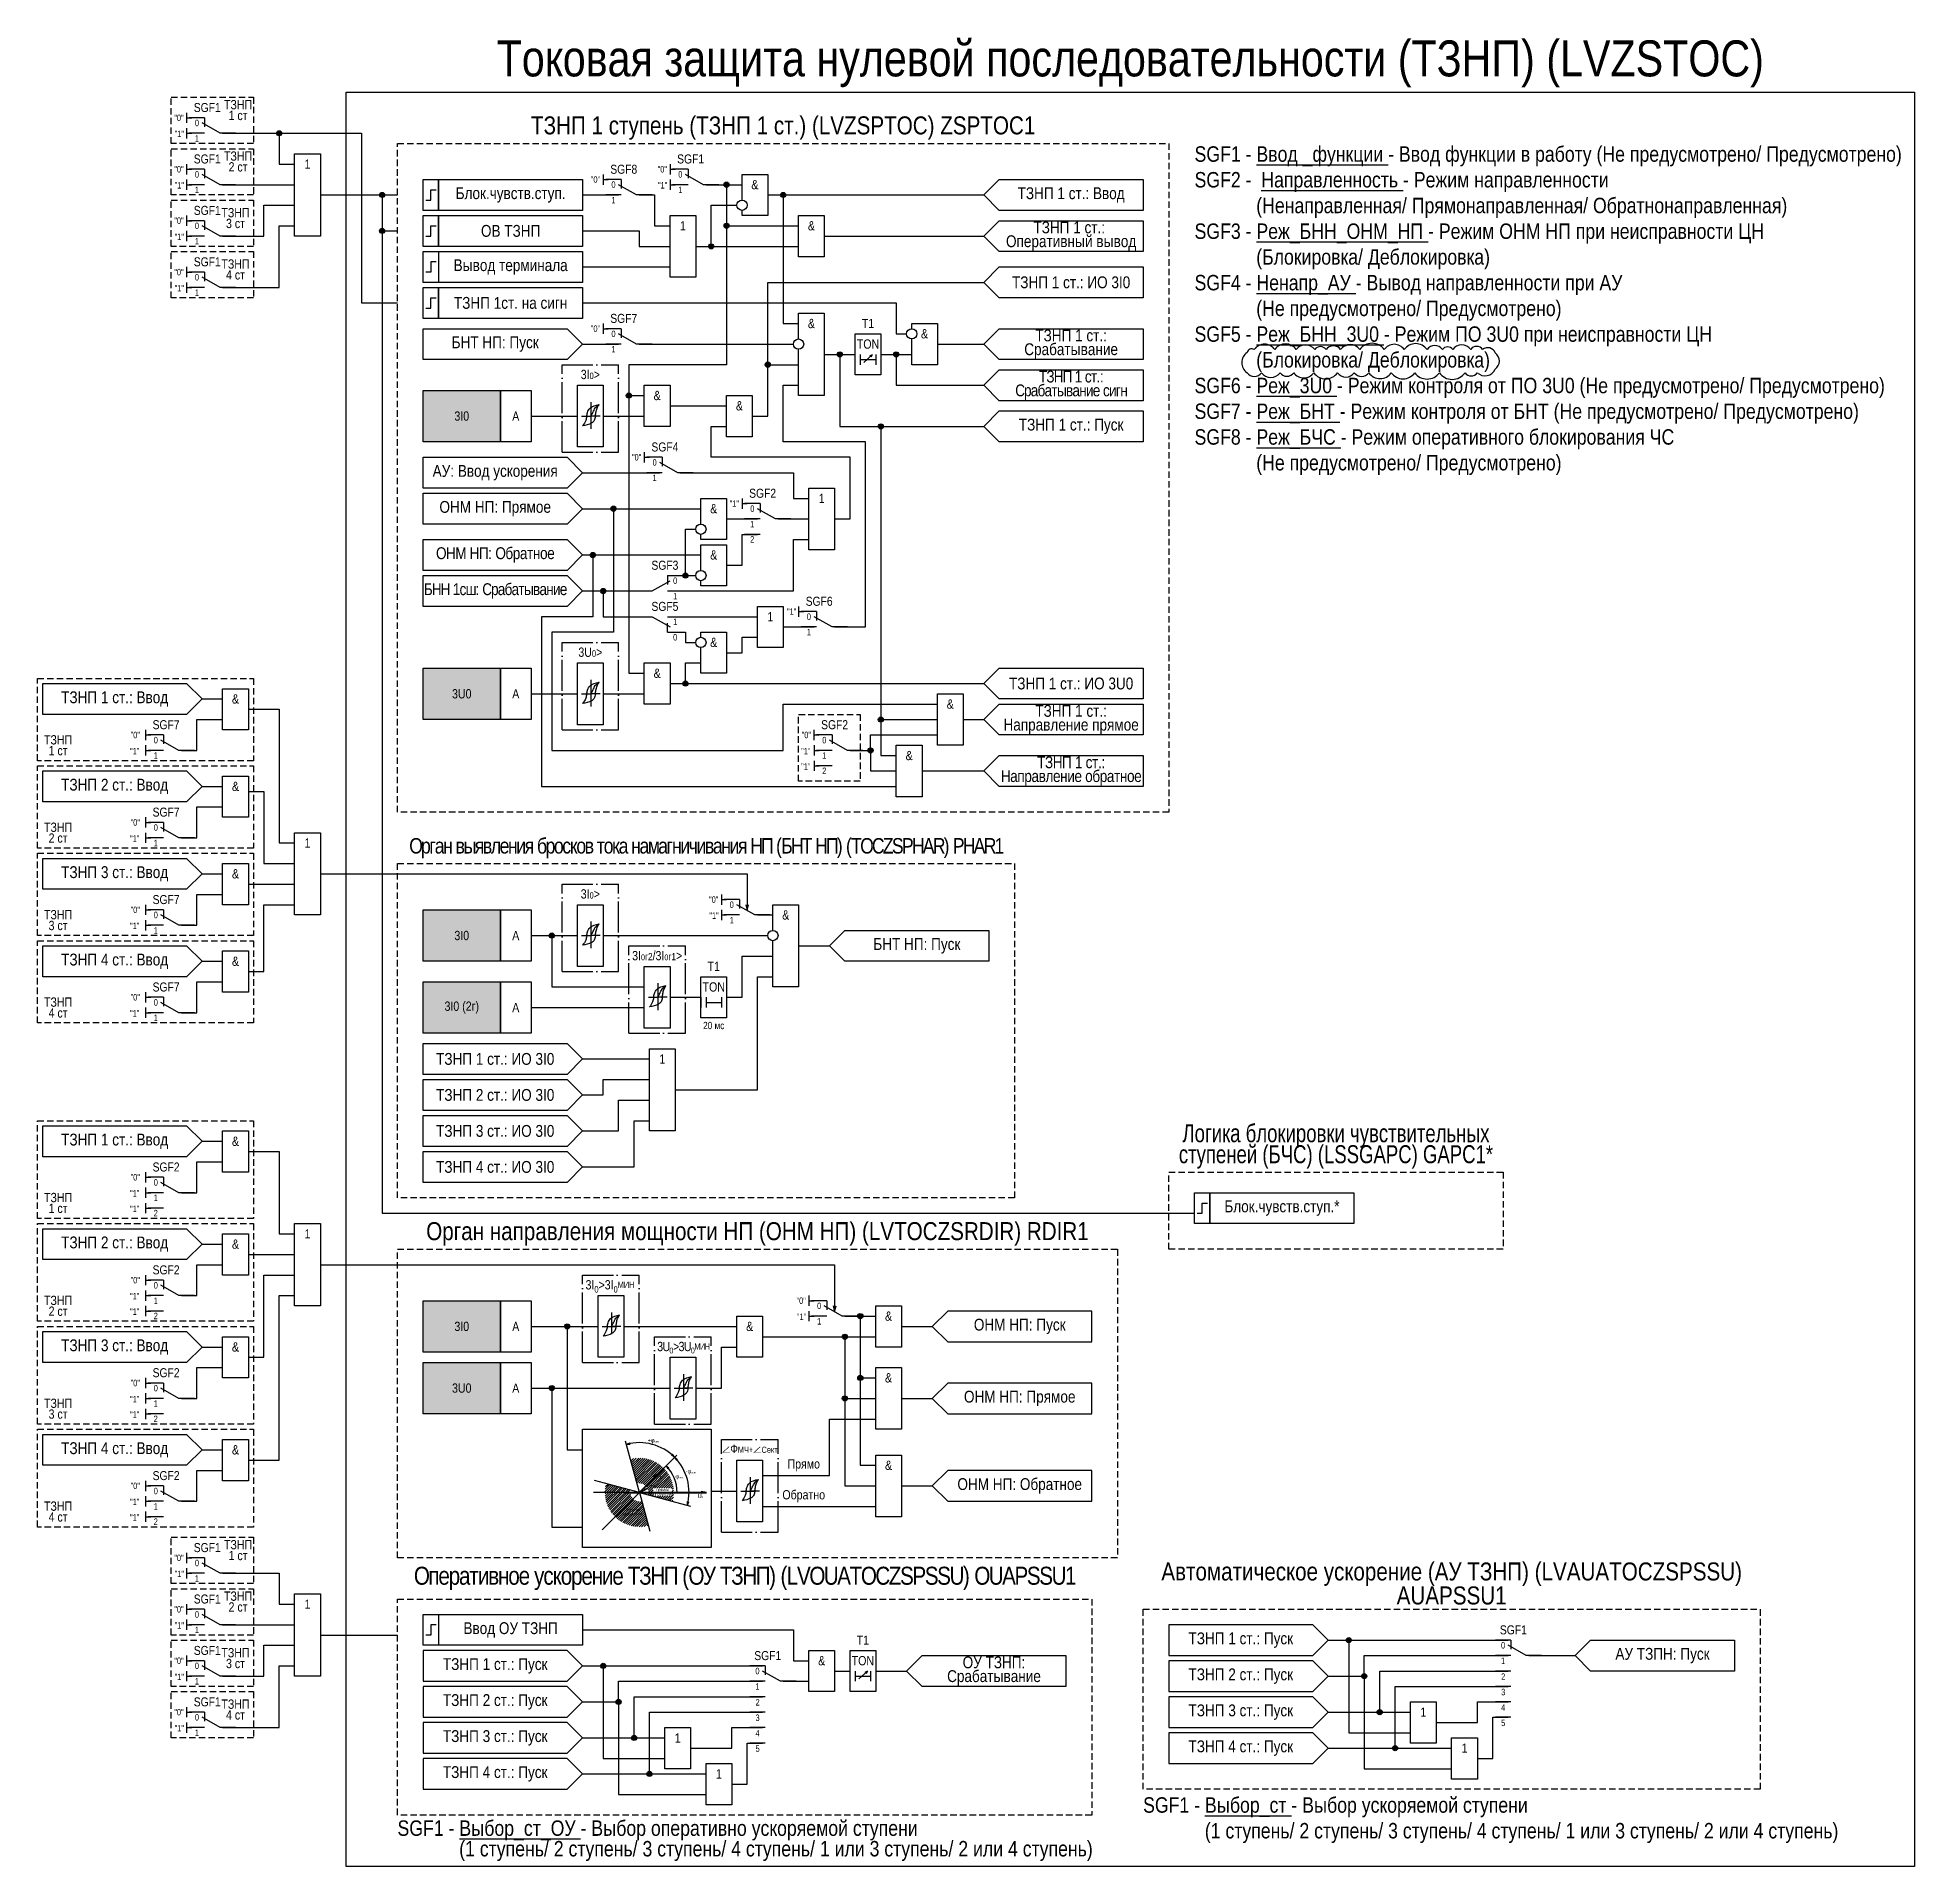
# Model space of a CAD drawing. Header units: millimetres. Extents: x -60 to 1181, y -167 to 356.
# Drawn here: x -60 to 305, y 0 to 355.6 of the extents above; entities that cross this region are included whole.
import ezdxf
from ezdxf.enums import TextEntityAlignment as Align

# ---------------------------------------------------------------- set-up
doc = ezdxf.new("R2010")
doc.units = ezdxf.units.MM
doc.linetypes.add('ACAD_ISO04W100', pattern=[30, 24, -3, 0, -3])
doc.linetypes.add('штриховая2', pattern=[0.375, 0.25, -0.125])
doc.layers.add('TEXT', color=7, linetype='Continuous', lineweight=25)
doc.layers.add('Основная', color=7, linetype='Continuous')
doc.styles.add('1.8_Gost_RD', font='ARIALN.TTF', dxfattribs={"height": 1.8})
doc.styles.add('2.5_Gost_RD', font='ARIALN.TTF', dxfattribs={"height": 2.5})
doc.styles.add('3.5_Gost_RD', font='ARIALN.TTF', dxfattribs={"height": 3.5})
doc.styles.add('5.0_Gost_RD', font='ARIALN.TTF', dxfattribs={"height": 5})
doc.styles.add('Вывод', font='ARIALN.TTF', dxfattribs={"height": 2.5})
doc.styles.add('Компонент', font='ARIALN.TTF', dxfattribs={"height": 3.5})

msp = doc.modelspace()

# ---------------------------------------------------------------- texts
at = {"color": 30, "ltscale": 100, "attachment_point": 5}
for s, insert, char_height, width, style in [('{\\C3;Токовая защита нулевой последовательности (ТЗНП) (LVZSTOC)}', (152.5, 350.5), 7, 305, '3.5_Gost_RD'), ('\\pxsm0.7;ТЗНП \\P1 ст', (-21, 341.5), 1.8, 6, '2.5_Gost_RD'), ('ТЗНП 1 ступень (ТЗНП 1 ст.) (LVZSPTOC) {\\C6;ZSPTOC1}', (85, 338), 3.5, 150, '3.5_Gost_RD'), ('\\pxsm0.7;ТЗНП \\P2 ст', (-21, 331.5), 1.8, 6, '2.5_Gost_RD'), ('\\pxql;SGF1 - {\\LВвод _функции} - Ввод функции в работу (Не предусмотрено/ Предусмотрено)\\PSGF2 -  {\\LНаправленность} - Режим направленности \\P^I(Ненаправленная/ Прямонаправленная/ Обратнонаправленная)\\PSGF3 - {\\LРеж_БНН_ОНМ_НП} - Режим ОНМ НП при неисправности ЦН \\P^I(Блокировка/ Деблокировка)\\PSGF4 - {\\LНенапр_АУ} - Вывод направленности при АУ^I\\P^I(Не предусмотрено/ Предусмотрено)\\PSGF5 - {\\LРеж_БНН_3U0} - Режим ПО 3U0 при неисправности ЦН \\P^I(Блокировка/ Деблокировка)\\PSGF6 - {\\LРеж_3U0} - Режим контроля от ПО 3U0 (Не предусмотрено/ Предусмотрено)\\PSGF7 - {\\LРеж_БНТ} - Режим контроля от БНТ (Не предусмотрено/ Предусмотрено)\\PSGF8 - {\\LРеж_БЧС} - Режим оперативного блокирования ЧС \\P^I(Не предусмотрено/ Предусмотрено)', (272.25, 302.5), 3, 214.5, '3.5_Gost_RD'), ('\\pxsm0.7;ТЗНП \\P3 ст', (-21.5, 320.5), 1.8, 7, '2.5_Gost_RD'), ('\\pxsm0.7;ТЗНП \\P4 ст', (-21.5, 310.5), 1.8, 7, '2.5_Gost_RD'), ('\\pxsm0.7;ТЗНП \\P1 ст', (-56, 218), 1.8, 8, '2.5_Gost_RD'), ('\\pxsm0.7;ТЗНП \\P2 ст', (-56, 201), 1.8, 8, '2.5_Gost_RD'), ('{\\T0.85;Орган выявления бросков тока намагничивания НП (БНТ НП) (TOCZSPHAR) \\C6;PHAR1}', (70, 198), 3, 120, '3.5_Gost_RD'), ('\\pxsm0.7;ТЗНП \\P3 ст', (-56, 184), 1.8, 8, '2.5_Gost_RD'), ('\\pxsm0.7;ТЗНП \\P4 ст', (-56, 167), 1.8, 8, '2.5_Gost_RD'), ('\\pxsm0.7;{\\W0.9;Логика блокировки чувствительных ступеней (БЧС) (LSSGAPC) \\C6;GAPC1\\C30;*}', (192.5, 140), 3.5, 65, '3.5_Gost_RD'), ('\\pxsm0.7;ТЗНП \\P1 ст', (-56, 129), 1.8, 8, '2.5_Gost_RD'), ('\\pxt49;Орган направления мощности НП (ОНМ НП) (LVTOCZSRDIR) {\\C6;RDIR1}', (80, 123), 3.5, 140, '3.5_Gost_RD'), ('\\pxsm0.7;ТЗНП \\P2 ст', (-56, 109), 1.8, 8, '2.5_Gost_RD'), ('\\pxsm0.7;ТЗНП \\P3 ст', (-56, 89), 1.8, 8, '2.5_Gost_RD'), ('\\pxsm0.7;ТЗНП \\P4 ст', (-56, 69), 1.8, 8, '2.5_Gost_RD'), ('\\pxsm0.7;ТЗНП \\P1 ст', (-21, 61.5), 1.8, 6, '2.5_Gost_RD'), ('\\pxsm0.7,t31;{\\T0.9;Оперативное ускорение ТЗНП (ОУ ТЗНП) (LVOUATOCZSPSSU) \\C6;OUAPSSU1}', (77.5, 56), 3.5, 135, '3.5_Gost_RD'), ('\\pxsm0.8,t31;Автоматическое ускорение (АУ ТЗНП) (LVAUATOCZSPSSU) {\\C6;AUAPSSU1}', (215, 55), 3.5, 120, '3.5_Gost_RD'), ('\\pxsm0.7;ТЗНП \\P2 ст', (-21, 51.5), 1.8, 6, '2.5_Gost_RD'), ('\\pxsm0.7;ТЗНП \\P3 ст', (-21.5, 40.5), 1.8, 7, '2.5_Gost_RD'), ('\\pxsm0.7;ТЗНП \\P4 ст', (-21.5, 30.5), 1.8, 7, '2.5_Gost_RD'), ('\\pxql;SGF1 - {\\LВыбор_ст} - Выбор ускоряемой ступени \\P^I(1 ступень/ 2 ступень/ 3 ступень/ 4 ступень/ 1 или 3 ступень/ 2 или 4 ступень)', (224.5, 9), 3, 139, '3.5_Gost_RD'), ('\\pxsm0.8,ql;SGF1 - {\\LВыбор_ст_ОУ} - Выбор оперативно ускоряемой ступени \\P^I(1 ступень/ 2 ступень/ 3 ступень/ 4 ступень/ 1 или 3 ступень/ 2 или 4 ступень)', (77.5, 5), 3, 135, '3.5_Gost_RD')]:
    msp.add_mtext(s, dxfattribs=dict(at, insert=insert, char_height=char_height, width=width, style=style))
at = {"color": 6, "ltscale": 100}
for s, insert, char_height, width, attachment_point, style in [('"1"', (-33.35, 337.5), 1.25, 2, 1, '3.5_Gost_RD'), ('1', (-7.5, 331), 1.8, 5, 5, '2.5_Gost_RD'), ('"1"', (-33.35, 327.5), 1.25, 2, 1, '3.5_Gost_RD'), ('"1"', (-33.34, 317.5), 1.25, 2, 1, '3.5_Gost_RD'), ('"1"', (-33.34, 307.5), 1.25, 2, 1, '3.5_Gost_RD'), ('&', (-21.5, 227), 1.8, 5, 5, '2.5_Gost_RD'), ('"1"', (-42, 217.5), 1.25, 2, 1, '3.5_Gost_RD'), ('&', (-21.5, 210), 1.8, 5, 5, '2.5_Gost_RD'), ('"1"', (-42, 200.5), 1.25, 2, 1, '3.5_Gost_RD'), ('1', (-7.5, 199), 1.8, 5, 5, '2.5_Gost_RD'), ('&', (-21.5, 193), 1.8, 5, 5, '2.5_Gost_RD'), ('"1"', (-42, 183.5), 1.25, 2, 1, '3.5_Gost_RD'), ('&', (-21.5, 176), 1.8, 5, 5, '2.5_Gost_RD'), ('"1"', (-42, 166.5), 1.25, 2, 1, '3.5_Gost_RD'), ('&', (-21.5, 141), 1.8, 5, 5, '2.5_Gost_RD'), ('"1"', (-42, 131.5), 1.25, 2, 1, '3.5_Gost_RD'), ('"1"', (-42, 128.5), 1.25, 2, 1, '3.5_Gost_RD'), ('2', (-37.41, 127.66), 1.25, 2, 1, '3.5_Gost_RD'), ('&', (-21.5, 121), 1.8, 5, 5, '2.5_Gost_RD'), ('1', (-7.5, 123), 1.8, 5, 5, '2.5_Gost_RD'), ('"1"', (-42, 111.5), 1.25, 2, 1, '3.5_Gost_RD'), ('"1"', (-42, 108.5), 1.25, 2, 1, '3.5_Gost_RD'), ('2', (-37.41, 107.66), 1.25, 2, 1, '3.5_Gost_RD'), ('&', (-21.5, 101), 1.8, 5, 5, '2.5_Gost_RD'), ('"1"', (-42, 91.5), 1.25, 2, 1, '3.5_Gost_RD'), ('"1"', (-42, 88.5), 1.25, 2, 1, '3.5_Gost_RD'), ('2', (-37.41, 87.66), 1.25, 2, 1, '3.5_Gost_RD'), ('&', (-21.5, 81), 1.8, 5, 5, '2.5_Gost_RD'), ('"1"', (-42, 71.5), 1.25, 2, 1, '3.5_Gost_RD'), ('"1"', (-42, 68.5), 1.25, 2, 1, '3.5_Gost_RD'), ('2', (-37.41, 67.66), 1.25, 2, 1, '3.5_Gost_RD'), ('"1"', (-33.35, 57.5), 1.25, 2, 1, '3.5_Gost_RD'), ('1', (-7.5, 51), 1.8, 5, 5, '2.5_Gost_RD'), ('"1"', (-33.35, 47.5), 1.25, 2, 1, '3.5_Gost_RD'), ('"1"', (-33.34, 37.5), 1.25, 2, 1, '3.5_Gost_RD'), ('"1"', (-33.34, 27.5), 1.25, 2, 1, '3.5_Gost_RD')]:
    msp.add_mtext(s, dxfattribs=dict(at, insert=insert, char_height=char_height, width=width, attachment_point=attachment_point, style=style))
at = {"ltscale": 100}
for s, insert, char_height, width, attachment_point, style in [('"1"', (60.65, 327.5), 1.25, 2, 1, '3.5_Gost_RD'), ('&', (79.5, 327), 1.8, 5, 5, '2.5_Gost_RD'), ('1', (65.5, 319), 1.8, 5, 5, '2.5_Gost_RD'), ('&', (90.5, 319), 1.8, 5, 5, '2.5_Gost_RD'), ('&', (90.5, 300), 1.8, 5, 5, '2.5_Gost_RD'), ('T1', (101.5, 300), 1.8, 5, 5, '2.5_Gost_RD'), ('\\pxsm0.7,t11;БНТ НП: Пуск', (29, 296), 2.3, 28, 5, '2.5_Gost_RD'), ('TON', (101.5, 296), 1.8, 5, 5, '2.5_Gost_RD'), ('&', (112.5, 298), 1.8, 5, 5, '2.5_Gost_RD'), ('&', (60.5, 286), 1.8, 5, 5, '2.5_Gost_RD'), ('&', (76.5, 284), 1.8, 5, 5, '2.5_Gost_RD'), ('3I0', (22.5, 282), 1.8, 15, 5, '1.8_Gost_RD'), ('А', (33, 282), 1.8, 6, 5, '1.8_Gost_RD'), ('1', (92.5, 266), 1.8, 5, 5, '2.5_Gost_RD'), ('&', (71.5, 264), 1.8, 5, 5, '2.5_Gost_RD'), ('&', (71.5, 255), 1.8, 5, 5, '2.5_Gost_RD'), ('2', (78.59, 258.66), 1.25, 2, 1, '3.5_Gost_RD'), ('1', (82.5, 243), 1.8, 5, 5, '2.5_Gost_RD'), ('&', (71.5, 238), 1.8, 5, 5, '2.5_Gost_RD'), ('\\pxqc;3U{\\A1;\\H0.7x;\\S^ 0;}>', (42, 237), 1.8, 11, 1, '1.8_Gost_RD'), ('&', (60.5, 232), 1.8, 5, 5, '2.5_Gost_RD'), ('3U0', (22.5, 228), 1.8, 15, 5, '1.8_Gost_RD'), ('А', (33, 228), 1.8, 6, 5, '1.8_Gost_RD'), ('&', (117.5, 226), 1.8, 5, 5, '2.5_Gost_RD'), ('"1"', (88.5, 217.5), 1.25, 2, 1, '3.5_Gost_RD'), ('&', (109.5, 216), 1.8, 5, 5, '2.5_Gost_RD'), ('"1"', (88.5, 214.5), 1.25, 2, 1, '3.5_Gost_RD'), ('2', (92.59, 213.66), 1.25, 2, 1, '3.5_Gost_RD'), ('"1"', (70.65, 185.5), 1.25, 2, 1, '3.5_Gost_RD'), ('&', (85.5, 185), 1.8, 5, 5, '2.5_Gost_RD'), ('3I0', (22.5, 181), 1.8, 15, 5, '1.8_Gost_RD'), ('А', (33, 181), 1.8, 6, 5, '1.8_Gost_RD'), ('T1', (71.5, 175), 1.8, 5, 5, '2.5_Gost_RD'), ('TON', (71.5, 171), 1.8, 5, 5, '2.5_Gost_RD'), ('3I0 (2г)', (22.5, 167), 1.8, 15, 5, '1.8_Gost_RD'), ('А', (33, 167), 1.8, 6, 5, '1.8_Gost_RD'), ('20 мс', (71.5, 163.5), 1.4, 5, 5, '2.5_Gost_RD'), ('1', (61.5, 157), 1.8, 5, 5, '2.5_Gost_RD'), ('3I0', (22.5, 105), 1.8, 15, 5, '1.8_Gost_RD'), ('А', (33, 105), 1.8, 6, 5, '1.8_Gost_RD'), ('&', (78.5, 105), 1.8, 5, 5, '2.5_Gost_RD'), ('"1"', (87.66, 107.5), 1.25, 2, 1, '3.5_Gost_RD'), ('&', (105.5, 107), 1.8, 5, 5, '2.5_Gost_RD'), ('&', (105.5, 95), 1.8, 5, 5, '2.5_Gost_RD'), ('3U0', (22.5, 93), 1.8, 15, 5, '1.8_Gost_RD'), ('А', (33, 93), 1.8, 6, 5, '1.8_Gost_RD'), ('Прямо', (89, 78), 1.8, 10, 5, '2.5_Gost_RD'), ('&', (105.5, 78), 1.8, 5, 5, '2.5_Gost_RD'), ('Обратно', (89, 72), 1.8, 10, 5, '2.5_Gost_RD'), ('T1', (100.5, 44), 1.8, 5, 5, '2.5_Gost_RD'), ('&', (92.5, 40), 1.8, 5, 5, '2.5_Gost_RD'), ('TON', (100.5, 40), 1.8, 5, 5, '2.5_Gost_RD'), ('\\pxsm0.7;ОУ ТЗНП: Срабатывание', (126, 38), 2.3, 28, 5, '2.5_Gost_RD'), ('\\pxsm0.7;АУ ТЗПН: Пуск', (256, 41), 2.3, 28, 5, '2.5_Gost_RD'), ('2', (224.63, 37.54), 1.25, 2, 1, '3.5_Gost_RD'), ('3', (224.63, 34.54), 1.25, 2, 1, '3.5_Gost_RD'), ('3', (79.63, 29.54), 1.25, 2, 1, '3.5_Gost_RD'), ('2', (79.63, 32.54), 1.25, 2, 1, '3.5_Gost_RD'), ('1', (209.5, 30), 1.8, 5, 5, '2.5_Gost_RD'), ('4', (224.63, 31.54), 1.25, 2, 1, '3.5_Gost_RD'), ('1', (64.5, 25), 1.8, 5, 5, '2.5_Gost_RD'), ('4', (79.63, 26.54), 1.25, 2, 1, '3.5_Gost_RD'), ('5', (224.63, 28.54), 1.25, 2, 1, '3.5_Gost_RD'), ('5', (79.63, 23.54), 1.25, 2, 1, '3.5_Gost_RD'), ('1', (217.5, 23), 1.8, 5, 5, '2.5_Gost_RD'), ('1', (72.5, 18), 1.8, 5, 5, '2.5_Gost_RD')]:
    msp.add_mtext(s, dxfattribs=dict(at, insert=insert, char_height=char_height, width=width, attachment_point=attachment_point, style=style))
at = {"color": 7, "ltscale": 100, "char_height": 1.8, "width": 11, "attachment_point": 1, "style": '1.8_Gost_RD'}
for s, insert in [('\\pxqc;3I{\\A1;\\H0.7x;\\S^ 0;}>', (42, 291)), ('\\pxqc;3I{\\A1;\\H0.7x;\\S^ 0;}>', (42, 190)), ('\\pxqc;3I{\\A1;\\H0.62222x;\\S^ 0;\\A0;\\H1.25001x;г2\\H1.28571x;/3I\\A1;\\H0.62222x;\\S^ 0;\\A0;\\H1.25001x;г1\\H1.28571x;>}', (55, 178)), ('\\A1; 3I{\\H0.7x;\\S^ 0;}>3I{\\H0.7x;\\S^ 0;\\H0.95239x;МИН}', (46, 114)), ('\\A1;{\\H0.88889x; \\H1.125x;\\T0.9;3U\\H0.62222x;\\S^ 0;\\H1.60715x;>3U\\H0.62223x;\\S^ 0;\\H1.07144x;МИН}', (60, 102)), ('\\pxqc;{\\fISOCPEUR|b0|i0|c204|p34;\\H0.66667x;∠\\fArial Narrow|b0|i0|c204|p34;\\H1.31249x;\\C256;Φ\\H0.76191x;\\C7;МЧ+\\fISOCPEUR|b0|i0|c204|p34;\\H1x;∠\\fArial Narrow|b0|i0|c204|p34;Сект}', (73, 82))]:
    msp.add_mtext(s, dxfattribs=dict(at, insert=insert))
at = {"char_height": 0.5, "attachment_point": 5, "style": '5.0_Gost_RD'}
for s, insert, width in [('{\\H1.6x;+\\fArial Narrow|b0|i0|c161|p34;φ\\fArial Narrow|b0|i0|c204|p34;\\H0.4375x;сект}', (59.78, 82.75), 11.2), ('{\\H1.6x;-\\fArial Narrow|b0|i0|c161|p34;φ\\fArial Narrow|b0|i0|c204|p34;\\H0.4375x;сект}', (67.06, 76.71), 11.2), ('\\A1;{\\H1.6x;I\\A0;\\H0.4375x;0\\A1;мин}', (59.5, 74.07), 11.2), ('Прямое направление', (61.5, 72.74), 4.0572), ('{\\H1.6x;I\\H0.4375x;0}', (61.23, 75.73), 11.2), ('{\\fArial Narrow|b0|i0|c161|p34;\\H1.6x;φ\\fArial Narrow|b0|i0|c204|p34;\\H0.4375x;м.ч.}', (64.83, 75.73), 11.2), ('Обратное направление', (55.66, 68.88), 4.0572), ('{\\H1.6x;U\\H0.4375x;0}', (68.89, 72.04), 11.2)]:
    msp.add_mtext(s, dxfattribs=dict(at, insert=insert, width=width))
at = {"layer": 'TEXT', "color": 0, "ltscale": 100, "char_height": 2.3, "width": 28, "attachment_point": 5, "style": '2.5_Gost_RD'}
for s, insert in [('\\pxsm0.7;{\\C256;Блок.чувств.ступ.}', (32, 325)), ('\\pxsm0.7;{\\C256;ОВ ТЗНП}', (32, 318)), ('\\pxsm0.7;{\\C256;Вывод терминала}', (32, 311)), ('{\\C256;ТЗНП 1ст. на сигн}', (32, 304)), ('\\pxsm0.7;{\\C256;Блок.чувств.ступ.\\C30;*}', (182, 128)), ('\\pxsm0.7;{\\C256;ОНМ НП: Пуск }', (131, 105)), ('\\pxsm0.7;{\\C256;ОНМ НП: Прямое}', (131, 91)), ('\\pxsm0.7;{\\C256;ОНМ НП: Обратное}', (131, 74))]:
    msp.add_mtext(s, dxfattribs=dict(at, insert=insert))
at = {"layer": 'TEXT', "ltscale": 100, "char_height": 2.3, "width": 28, "attachment_point": 5, "style": '2.5_Gost_RD'}
for s, insert in [('\\pxsm0.7;ТЗНП 1 ст.: Ввод', (141, 325)), ('\\pxsm0.7;ТЗНП 1 ст.:  Оперативный вывод', (141, 317)), ('\\pxsm0.7;ТЗНП 1 ст.: ИО 3I0', (141, 308)), ('\\pxsm0.7;ТЗНП 1 ст.: Срабатывание', (141, 296)), ('\\pxsm0.7;{\\T0.9;ТЗНП 1 ст.: Срабатывание сигн}', (141, 288)), ('\\pxsm0.7;ТЗНП 1 ст.: Пуск', (141, 280)), ('\\pxsm0.7;АУ: Ввод ускорения', (29, 271)), ('\\pxsm0.7;ОНМ НП: Прямое', (29, 264)), ('\\pxsm0.7;{\\T0.95;ОНМ НП: Обратное}', (29, 255)), ('\\pxsm0.7;{\\T0.9;БНН 1сш: Срабатывание}', (29, 248)), ('\\pxsm0.7;ТЗНП 1 ст.: ИО 3U0', (141, 230)), ('\\pxsm0.7;ТЗНП 1 ст.: Направление прямое', (141, 223)), ('\\pxsm0.7;{\\T0.95;ТЗНП 1 ст.: Направление обратное}', (141, 213)), ('БНТ НП: Пуск', (111, 179)), ('\\pxsm0.7;ТЗНП 1 ст.: ИО 3I0', (29, 157)), ('\\pxsm0.7;ТЗНП 2 ст.: ИО 3I0', (29, 150)), ('\\pxsm0.7;ТЗНП 3 ст.: ИО 3I0', (29, 143)), ('\\pxsm0.7;ТЗНП 4 ст.: ИО 3I0', (29, 136)), ('\\pxsm0.7;Ввод ОУ ТЗНП', (32, 46)), ('ТЗНП 1 ст.: Пуск', (174, 44)), ('ТЗНП 1 ст.: Пуск', (29, 39)), ('ТЗНП 2 ст.: Пуск', (174, 37)), ('ТЗНП 2 ст.: Пуск', (29, 32)), ('ТЗНП 3 ст.: Пуск', (174, 30)), ('ТЗНП 3 ст.: Пуск', (29, 25)), ('ТЗНП 4 ст.: Пуск', (174, 23)), ('ТЗНП 4 ст.: Пуск', (29, 18))]:
    msp.add_mtext(s, dxfattribs=dict(at, insert=insert))
at = {"layer": 'TEXT', "color": 3, "ltscale": 100, "char_height": 2.3, "width": 28, "attachment_point": 5, "style": '2.5_Gost_RD'}
for s, insert in [('\\pxsm0.7;ТЗНП 1 ст.: Ввод', (-45, 227)), ('\\pxsm0.7;ТЗНП 2 ст.: Ввод', (-45, 210)), ('\\pxsm0.7;ТЗНП 3 ст.: Ввод', (-45, 193)), ('\\pxsm0.7;ТЗНП 4 ст.: Ввод', (-45, 176)), ('\\pxsm0.7;ТЗНП 1 ст.: Ввод', (-45, 141)), ('\\pxsm0.7;ТЗНП 2 ст.: Ввод', (-45, 121)), ('\\pxsm0.7;ТЗНП 3 ст.: Ввод', (-45, 101)), ('\\pxsm0.7;ТЗНП 4 ст.: Ввод', (-45, 81))]:
    msp.add_mtext(s, dxfattribs=dict(at, insert=insert))

# ---------------------------------------------------------------- blocks, each defined once
blk = doc.blocks.new('*U94')
at = {"layer": 'Основная', "linetype": 'ACAD_ISO04W100', "ltscale": 0.25}
for p, q in [((0, 0), (11, 0)), ((0, -17), (0, 0)), ((11, -17), (11, 0)), ((0, -17), (11, -17))]:
    blk.add_line(p, q, dxfattribs=at)
at = {"layer": 'Основная', "style": 'Компонент'}
blk.add_attdef('ОУ', text='', height=3.5, dxfattribs=at).set_placement((11, 0), align=Align.MIDDLE_CENTER)
blk = doc.blocks.new('Точка')
at = {"ltscale": 100}
h = blk.add_hatch(color=256, dxfattribs=at)
h.dxf.hatch_style = 1
edge = h.paths.add_edge_path()
edge.add_arc((0, 0), 0.5, 0, 360)
blk.add_circle((0, 0), 0.5, dxfattribs=at)
blk = doc.blocks.new('*U71')
at = {"layer": 'Основная', "linetype": 'ACAD_ISO04W100', "ltscale": 0.25}
for p, q in [((0, 0), (11, 0)), ((0, -18), (0, 0)), ((11, -18), (11, 0)), ((0, -18), (11, -18))]:
    blk.add_line(p, q, dxfattribs=at)
at = {"layer": 'Основная', "style": 'Компонент'}
blk.add_attdef('ОУ', text='', height=3.5, dxfattribs=at).set_placement((11, 0), align=Align.MIDDLE_CENTER)
blk = doc.blocks.new('*U70')
at = {"layer": 'Основная', "linetype": 'ACAD_ISO04W100', "ltscale": 0.25}
for p, q in [((0, 0), (11, 0)), ((0, -17), (0, 0)), ((11, -17), (11, 0)), ((0, -17), (11, -17))]:
    blk.add_line(p, q, dxfattribs=at)
at = {"layer": 'Основная', "style": 'Компонент'}
blk.add_attdef('ОУ', text='', height=3.5, dxfattribs=at).set_placement((11, 0), align=Align.MIDDLE_CENTER)
blk = doc.blocks.new('*U80')
at = {"layer": 'Основная', "color": 0}
blk.add_line((0, 0), (7, 4), dxfattribs=at)
at = {"layer": 'Основная', "ltscale": 0.35}
blk.add_line((6, 6), (6, 2.5), dxfattribs=at)
blk = doc.blocks.new('*U91')
at = {"layer": 'Основная', "color": 0}
for p, q in [((-3, 6), (-9, 6)), ((-3, 0), (-9, 0)), ((9, 0), (3, 0))]:
    blk.add_line(p, q, dxfattribs=at)
at = {"layer": 'Основная', "ltscale": 0.25, "xscale": -1}
blk.add_blockref('*U80', (3, 0), dxfattribs=at)
at = {"layer": 'Основная'}
for tag, height, style, p in [('ОУ', 3.5, 'Компонент', (-2, 10)), ('В1', 2.5, 'Вывод', (-13, 6)), ('В2', 2.5, 'Вывод', (-6, 4)), ('В3', 2.5, 'Вывод', (-6, -2))]:
    blk.add_attdef(tag, text='', height=height, dxfattribs=dict(at, style=style)).set_placement(p, align=Align.MIDDLE_CENTER)
blk = doc.blocks.new('*U82')
at = {"layer": 'Основная', "color": 0}
for p, q in [((-3, 6), (-9, 6)), ((-3, 0), (-9, 0)), ((9, 0), (3, 0))]:
    blk.add_line(p, q, dxfattribs=at)
at = {"layer": 'Основная', "ltscale": 0.25, "xscale": -1}
blk.add_blockref('*U80', (3, 0), dxfattribs=at)
at = {"layer": 'Основная'}
for tag, height, style, p in [('ОУ', 3.5, 'Компонент', (-2, 10)), ('В1', 2.5, 'Вывод', (-14, 6)), ('В2', 2.5, 'Вывод', (-6, 4)), ('В3', 2.5, 'Вывод', (-6, -2))]:
    blk.add_attdef(tag, text='', height=height, dxfattribs=dict(at, style=style)).set_placement(p, align=Align.MIDDLE_CENTER)
blk = doc.blocks.new('*U92')
at = {"layer": 'Основная', "color": 0}
for p, q in [((-9, 0), (-3, 0)), ((3, 6), (9, 6)), ((3, 0), (9, 0))]:
    blk.add_line(p, q, dxfattribs=at)
at = {"layer": 'Основная', "ltscale": 0.25}
blk.add_blockref('*U80', (-3, 0), dxfattribs=at)
at = {"layer": 'Основная'}
for tag, height, style, p in [('ОУ', 3.5, 'Компонент', (2, 10)), ('В2', 2.5, 'Вывод', (6, 4)), ('В1', 2.5, 'Вывод', (13, 6)), ('В3', 2.5, 'Вывод', (6, -2))]:
    blk.add_attdef(tag, text='', height=height, dxfattribs=dict(at, style=style)).set_placement(p, align=Align.MIDDLE_CENTER)
blk = doc.blocks.new('*U95')
at = {"layer": 'Основная', "color": 0}
for p, q in [((-3, 6), (-9, 6)), ((-3, 0), (-9, 0)), ((9, 0), (3, 0))]:
    blk.add_line(p, q, dxfattribs=at)
at = {"layer": 'Основная', "ltscale": 0.25, "xscale": -1}
blk.add_blockref('*U80', (3, 0), dxfattribs=at)
at = {"layer": 'Основная'}
for tag, height, style, p in [('ОУ', 3.5, 'Компонент', (-2, 10)), ('В1', 2.5, 'Вывод', (-12.99, 6)), ('В2', 2.5, 'Вывод', (-6, 4)), ('В3', 2.5, 'Вывод', (-6, -2))]:
    blk.add_attdef(tag, text='', height=height, dxfattribs=dict(at, style=style)).set_placement(p, align=Align.MIDDLE_CENTER)
blk = doc.blocks.new('*U93')
at = {"layer": 'Основная', "color": 0}
for p, q in [((-3, 6), (-9, 6)), ((-3, 0), (-9, 0)), ((9, 0), (3, 0))]:
    blk.add_line(p, q, dxfattribs=at)
at = {"layer": 'Основная', "ltscale": 0.25, "xscale": -1}
blk.add_blockref('*U80', (3, 0), dxfattribs=at)
at = {"layer": 'Основная'}
for tag, height, style, p in [('ОУ', 3.5, 'Компонент', (-2, 10)), ('В1', 2.5, 'Вывод', (-12.69, 6)), ('В2', 2.5, 'Вывод', (-6, 4)), ('В3', 2.5, 'Вывод', (-6, -2))]:
    blk.add_attdef(tag, text='', height=height, dxfattribs=dict(at, style=style)).set_placement(p, align=Align.MIDDLE_CENTER)
blk = doc.blocks.new('*U96')
at = {"layer": 'Основная', "color": 0}
for p, q in [((-9, 0), (-3, 0)), ((3, 6), (9, 6)), ((3, 0), (9, 0))]:
    blk.add_line(p, q, dxfattribs=at)
at = {"layer": 'Основная', "ltscale": 0.25}
blk.add_blockref('*U80', (-3, 0), dxfattribs=at)
at = {"layer": 'Основная'}
for tag, height, style, p in [('В2', 2.5, 'Вывод', (6, 8)), ('В3', 2.5, 'Вывод', (6, 2)), ('В1', 2.5, 'Вывод', (14, 6)), ('ОУ', 3.5, 'Компонент', (2, -4))]:
    blk.add_attdef(tag, text='', height=height, dxfattribs=dict(at, style=style)).set_placement(p, align=Align.MIDDLE_CENTER)

# ---------------------------------------------------------------- hatches: boundary and pattern name
at = {"ltscale": 100, "true_color": 0xf7941d}
h = msp.add_hatch(color=30, dxfattribs=at)
h.dxf.hatch_style = 1
h.paths.add_polyline_path([(15, 287), (30, 287), (30, 277), (15, 277)])
h = msp.add_hatch(color=30, dxfattribs=at)
h.dxf.hatch_style = 1
h.paths.add_polyline_path([(15, 233), (30, 233), (30, 223), (15, 223)])
h = msp.add_hatch(color=30, dxfattribs=at)
h.dxf.hatch_style = 1
h.paths.add_polyline_path([(15, 186), (30, 186), (30, 176), (15, 176)])
h = msp.add_hatch(color=30, dxfattribs=at)
h.dxf.hatch_style = 1
h.paths.add_polyline_path([(15, 172), (30, 172), (30, 162), (15, 162)])
h = msp.add_hatch(color=30, dxfattribs=at)
h.dxf.hatch_style = 1
h.paths.add_polyline_path([(15, 110), (30, 110), (30, 100), (15, 100)])
h = msp.add_hatch(color=30, dxfattribs=at)
h.dxf.hatch_style = 1
h.paths.add_polyline_path([(15, 98), (30, 98), (30, 88), (15, 88)])
at = {"ltscale": 100}
h = msp.add_hatch(color=256, dxfattribs=at)
h.dxf.hatch_style = 1
h.paths.add_polyline_path([(54.53, 82.08), (55.23, 82.12, -0.305173), (55.12, 82.22)])
h.paths.add_polyline_path([(54.53, 82.08), (55.12, 82.22, -0.305173), (55.17, 82.36)])
h = msp.add_hatch(dxfattribs=at)
h.set_pattern_fill('ANSI31', color=256, scale=0.1)
h.set_pattern_definition([(45, (-194.7705, 151.0334), (-0.2245064, 0.2245064), [])])
h.paths.add_polyline_path([(55.3, 79.19), (56.57, 74.44, -0.493145), (58.79, 72.73, -0.065543), (58.73, 72.28), (63.49, 71, 0.065543), (63.71, 72.73, 0.493145)])
h.paths.add_polyline_path([(58.98, 74.54), (60, 74.54), (60, 73.6), (58.98, 73.6)], flags=0)
h.paths.add_polyline_path([(60.89, 76.2), (61.51, 76.2), (61.51, 75.19), (60.89, 75.19)], flags=0)
h.paths.add_polyline_path([(59.7, 73.53), (63.4, 73.53), (63.4, 72.07), (59.7, 72.07)], flags=16)
h.paths.add_polyline_path([(55.26, 72.73, -0.065543), (55.33, 73.19), (50.57, 74.46, 0.065543), (50.35, 72.73, 0.493145), (58.76, 66.28), (57.49, 71.03, -0.493145)])
h.paths.add_polyline_path([(53.83, 69.74), (57.5, 69.74), (57.5, 68.1), (53.83, 68.1)], flags=0)
h.paths.add_polyline_path([(58.86, 73.31), (60.09, 73.31), (60.09, 74.82), (58.86, 74.82)], flags=24)
h.paths.add_polyline_path([(59.62, 71.87), (63.36, 71.87), (63.36, 73.74), (59.62, 73.74)], flags=25)
h.paths.add_polyline_path([(60.8, 74.97), (61.57, 74.97), (61.57, 76.49), (60.8, 76.49)], flags=24)
h.paths.add_polyline_path([(53.78, 68.01), (57.53, 68.01), (57.53, 69.88), (53.78, 69.88)], flags=24)
h = msp.add_hatch(color=256, dxfattribs=at)
h.dxf.hatch_style = 1
h.paths.add_polyline_path([(62.22, 77.92), (62.6, 77.33, -0.305173), (62.63, 77.47)])
h.paths.add_polyline_path([(62.22, 77.92), (62.63, 77.47, -0.305173), (62.78, 77.49)])
h = msp.add_hatch(color=256, dxfattribs=at)
h.dxf.hatch_style = 1
h.paths.add_polyline_path([(63.87, 79.57), (63.45, 80.14, -0.305173), (63.43, 79.99)])
h.paths.add_polyline_path([(63.87, 79.57), (63.43, 79.99, -0.305173), (63.28, 79.96)])
h = msp.add_hatch(color=256, dxfattribs=at)
h.dxf.hatch_style = 1
h.paths.add_polyline_path([(63.87, 79.57), (64.25, 78.99, -0.305173), (64.29, 79.13)])
h.paths.add_polyline_path([(63.87, 79.57), (64.29, 79.13, -0.305173), (64.43, 79.15)])
h = msp.add_hatch(color=256, dxfattribs=at)
h.dxf.hatch_style = 1
h.paths.add_polyline_path([(58.62, 73.5), (58.05, 73.09, 0.305173), (58.07, 73.24)])
h.paths.add_polyline_path([(58.62, 73.5), (58.07, 73.24, 0.305173), (57.94, 73.31)])
h = msp.add_hatch(color=256, dxfattribs=at)
h.dxf.hatch_style = 1
h.paths.add_polyline_path([(60.64, 76.34), (59.77, 75.74, -0.305173), (59.99, 75.69)])
h.paths.add_polyline_path([(60.64, 76.34), (59.99, 75.69, -0.305173), (60.03, 75.48)])
h = msp.add_hatch(color=256, dxfattribs=at)
h.dxf.hatch_style = 1
h.paths.add_polyline_path([(66.37, 70.23), (66.65, 70.87, -0.305173), (66.51, 70.82)])
h.paths.add_polyline_path([(66.37, 70.23), (66.51, 70.82, -0.305173), (66.41, 70.93)])
h = msp.add_hatch(color=256, dxfattribs=at)
h.dxf.hatch_style = 1
h.paths.add_polyline_path([(70.09, 72.73), (69.05, 72.92, -0.305173), (69.17, 72.73)])
h.paths.add_polyline_path([(70.09, 72.73), (69.17, 72.73, -0.305173), (69.05, 72.55)])

# ---------------------------------------------------------------- linework, layer by layer
at = {"color": 6, "ltscale": 100}
for p, q in [((-31, 341), (-31, 339)), ((-31, 340), (-30, 340)), ((-31, 338), (-31, 336)), ((-31, 337), (-30, 337)), ((-31, 331), (-31, 329)), ((-31, 330), (-30, 330)), ((-31, 328), (-31, 326)), ((-31, 327), (-30, 327)), ((-31, 321), (-31, 319)), ((-31, 320), (-30, 320)), ((-31, 318), (-31, 316)), ((-31, 317), (-30, 317)), ((-31, 311), (-31, 309)), ((-31, 310), (-30, 310)), ((-31, 308), (-31, 306)), ((-31, 307), (-30, 307)), ((-39, 221), (-39, 219)), ((-39, 220), (-38, 220)), ((-39, 218), (-39, 216)), ((-39, 217), (-38, 217)), ((-39, 204), (-39, 202)), ((-39, 203), (-38, 203)), ((-39, 201), (-39, 199)), ((-39, 200), (-38, 200)), ((-39, 187), (-39, 185)), ((-39, 186), (-38, 186)), ((-39, 184), (-39, 182)), ((-39, 183), (-38, 183)), ((-39, 170), (-39, 168)), ((-39, 169), (-38, 169)), ((-39, 167), (-39, 165)), ((-39, 166), (-38, 166)), ((-39, 135), (-39, 133)), ((-39, 134), (-38, 134)), ((-39, 132), (-39, 130)), ((-39, 131), (-38, 131)), ((-39, 129), (-39, 127)), ((-39, 128), (-38, 128)), ((-35.5, 128), (-38.5, 128)), ((-39, 115), (-39, 113)), ((-39, 114), (-38, 114)), ((-39, 112), (-39, 110)), ((-39, 111), (-38, 111)), ((-39, 109), (-39, 107)), ((-39, 108), (-38, 108)), ((-35.5, 108), (-38.5, 108)), ((-39, 95), (-39, 93)), ((-39, 94), (-38, 94)), ((-39, 92), (-39, 90)), ((-39, 91), (-38, 91)), ((-39, 89), (-39, 87)), ((-39, 88), (-38, 88)), ((-35.5, 88), (-38.5, 88)), ((-39, 75), (-39, 73)), ((-39, 74), (-38, 74)), ((-39, 72), (-39, 70)), ((-39, 71), (-38, 71)), ((-39, 69), (-39, 67)), ((-39, 68), (-38, 68)), ((-35.5, 68), (-38.5, 68)), ((-31, 61), (-31, 59)), ((-31, 60), (-30, 60)), ((-31, 58), (-31, 56)), ((-31, 57), (-30, 57)), ((-31, 51), (-31, 49)), ((-31, 50), (-30, 50)), ((-31, 48), (-31, 46)), ((-31, 47), (-30, 47)), ((-31, 41), (-31, 39)), ((-31, 40), (-30, 40)), ((-31, 38), (-31, 36)), ((-31, 37), (-30, 37)), ((-31, 31), (-31, 29)), ((-31, 30), (-30, 30)), ((-31, 28), (-31, 26)), ((-31, 27), (-30, 27))]:
    msp.add_line(p, q, dxfattribs=at)
at = {"ltscale": 100}
for p, q in [((50, 329), (50, 327)), ((63, 331), (63, 329)), ((63, 330), (64, 330)), ((50, 328), (51, 328)), ((63, 328), (63, 326)), ((63, 327), (64, 327)), ((50, 300), (50, 298)), ((50, 299), (51, 299)), ((58, 275), (58, 273)), ((58, 274), (59, 274)), ((77, 266), (77, 264)), ((77, 265), (78, 265)), ((80.5, 259), (77.5, 259)), ((88, 245), (88, 243)), ((88, 244), (89, 244)), ((45.79, 228), (47.6, 228)), ((49.42, 228), (47.6, 228)), ((91, 219), (91, 221)), ((91, 220), (92, 220)), ((91, 218), (91, 216)), ((91, 217), (92, 217)), ((91, 215), (91, 213)), ((91, 214), (92, 214)), ((94.5, 214), (91.5, 214)), ((73, 189), (73, 187)), ((73, 188), (74, 188)), ((73, 186), (73, 184)), ((73, 185), (74, 185)), ((97, 182), (94, 179)), ((94, 179), (97, 176)), ((97, 182), (125, 182)), ((125, 182), (125, 176)), ((125, 176), (97, 176)), ((90, 111), (90, 109)), ((90, 110), (91, 110)), ((90, 108), (90, 106)), ((90, 107), (91, 107)), ((108, 105), (114, 105)), ((108, 91), (114, 91)), ((57.03, 72.73), (54.37, 82.66)), ((54.53, 82.08), (55.17, 82.36)), ((54.53, 82.08), (55.23, 82.12)), ((57.03, 72.73), (64.29, 80)), ((62.22, 77.92), (62.78, 77.49)), ((62.22, 77.92), (62.6, 77.33)), ((63.87, 79.57), (63.28, 79.96)), ((63.87, 79.57), (63.45, 80.14)), ((63.87, 79.57), (64.43, 79.15)), ((63.87, 79.57), (64.25, 78.99)), ((57.03, 72.73), (48.34, 75.06)), ((57.03, 72.73), (58.62, 73.5)), ((58.62, 73.5), (57.94, 73.31)), ((58.62, 73.5), (58.05, 73.09)), ((60.64, 76.34), (59.77, 75.74)), ((60.64, 76.34), (60.03, 75.48)), ((108, 74), (114, 74)), ((57.03, 72.73), (48.13, 72.73)), ((57.03, 72.73), (49.77, 65.47)), ((57.03, 72.73), (66.95, 70.07)), ((57.03, 72.73), (59.05, 65.18)), ((66.37, 70.23), (66.41, 70.93)), ((66.37, 70.23), (66.65, 70.87)), ((70.09, 72.73), (69.05, 72.92)), ((70.09, 72.73), (69.05, 72.55)), ((226.5, 38), (223.5, 38)), ((81.5, 33), (78.5, 33)), ((226.5, 35), (223.5, 35)), ((81.5, 30), (78.5, 30)), ((226.5, 32), (223.5, 32)), ((81.5, 27), (78.5, 27)), ((226.5, 29), (223.5, 29)), ((81.5, 24), (78.5, 24))]:
    msp.add_line(p, q, dxfattribs=at)
at = {"color": 7, "ltscale": 100}
for p, q in [((100.67, 292.41), (102.34, 293.9)), ((102.34, 293.9), (101.82, 293.68)), ((102.34, 293.9), (102.08, 293.43)), ((45.79, 282), (47.6, 282)), ((49.42, 282), (47.6, 282)), ((45.79, 181), (47.6, 181)), ((49.42, 181), (47.6, 181)), ((58.79, 169), (60.6, 169)), ((62.42, 169), (60.6, 169)), ((49.79, 105), (51.6, 105)), ((50.81, 105), (52.49, 105)), ((53.42, 105), (51.6, 105)), ((63.79, 93), (65.6, 93)), ((64.81, 93), (66.49, 93)), ((67.42, 93), (65.6, 93)), ((76.79, 73), (78.6, 73)), ((77.81, 73), (79.49, 73)), ((80.42, 73), (78.6, 73)), ((99.7, 36.46), (101.37, 37.95)), ((101.37, 37.95), (100.85, 37.73)), ((101.37, 37.95), (101.11, 37.48))]:
    msp.add_line(p, q, dxfattribs=at)
for p, q in [((47.6, 284.72), (47.6, 279.52)), ((47.6, 230.72), (47.6, 225.52)), ((47.6, 183.72), (47.6, 178.52)), ((60.6, 171.72), (60.6, 166.52)), ((51.6, 107.72), (51.6, 103.52)), ((65.6, 95.72), (65.6, 90.52)), ((78.6, 75.72), (78.6, 70.52))]:
    msp.add_line(p, q)
at = {"lineweight": 40, "ltscale": 100}
for p, q in [((57.03, 72.73), (60.64, 76.34)), ((54.15, 72.73), (70.09, 72.73))]:
    msp.add_line(p, q, dxfattribs=at)
at = {"color": 6, "linetype": 'штриховая2', "ltscale": 5}
for points in [[(-34, 344), (-18, 344), (-18, 335), (-34, 335)], [(-34, 334), (-18, 334), (-18, 325), (-34, 325)], [(-34, 324), (-18, 324), (-18, 315), (-34, 315)], [(-34, 314), (-18, 314), (-18, 305), (-34, 305)], [(-60, 231), (-18, 231), (-18, 215), (-60, 215)], [(-60, 214), (-18, 214), (-18, 198), (-60, 198)], [(-60, 197), (-18, 197), (-18, 181), (-60, 181)], [(-60, 180), (-18, 180), (-18, 164), (-60, 164)], [(-60, 145), (-18, 145), (-18, 126), (-60, 126)], [(160, 135), (225, 135), (225, 120), (160, 120)], [(-60, 125), (-18, 125), (-18, 106), (-60, 106)], [(-60, 105), (-18, 105), (-18, 86), (-60, 86)], [(-60, 85), (-18, 85), (-18, 66), (-60, 66)], [(-34, 64), (-18, 64), (-18, 55), (-34, 55)], [(-34, 54), (-18, 54), (-18, 45), (-34, 45)], [(-34, 44), (-18, 44), (-18, 35), (-34, 35)], [(-34, 34), (-18, 34), (-18, 25), (-34, 25)]]:
    msp.add_lwpolyline(points, close=True, dxfattribs=at)
at = {"color": 3, "ltscale": 100}
msp.add_lwpolyline([(0, 345), (305, 345), (305, 0), (0, 0)], close=True, dxfattribs=at)
at = {"color": 6, "ltscale": 100}
for points in [[(-24, 337), (-13, 337), (-13, 331), (-10, 331)], [(-24, 337), (3, 337), (3, 304), (10, 304)], [(-24, 327), (-10, 327)], [(-5, 325), (10, 325)], [(-5, 325), (7, 325), (7, 127), (165, 127)], [(-5, 325), (7, 325), (7, 318), (10, 318)], [(-24, 317), (-16, 317), (-16, 323), (-10, 323)], [(-24, 307), (-13, 307), (-13, 319), (-10, 319)], [(-28, 227), (-24, 227)], [(-32, 217), (-29, 217), (-29, 223), (-24, 223)], [(-19, 225), (-13, 225), (-13, 199), (-10, 199)], [(-28, 210), (-24, 210)], [(-19, 209), (-16, 209), (-16, 195), (-10, 195)], [(-32, 200), (-29, 200), (-29, 206), (-24, 206)], [(-28, 193), (-24, 193)], [(-19, 191), (-10, 191)], [(-5, 193), (78, 193), (78, 185.86)], [(-32, 183), (-29, 183), (-29, 189), (-24, 189)], [(-19, 174), (-16, 174), (-16, 187), (-10, 187)], [(77.72, 187), (78, 185.86), (78.28, 187)], [(-28, 176), (-24, 176)], [(-32, 166), (-29, 166), (-29, 172), (-24, 172)], [(-28, 141), (-24, 141)], [(-19, 139), (-13, 139), (-13, 123), (-10, 123)], [(-32, 131), (-29, 131), (-29, 137), (-24, 137)], [(-28, 121), (-24, 121)], [(-32, 111), (-29, 111), (-29, 117), (-24, 117)], [(-19, 119), (-10, 119)], [(-5, 117), (95, 117), (95, 107.86)], [(-19, 99), (-16, 99), (-16, 115), (-10, 115)], [(-19, 79), (-13, 79), (-13, 111), (-10, 111)], [(94.72, 109), (95, 107.86), (95.28, 109)], [(-28, 101), (-24, 101)], [(-32, 91), (-29, 91), (-29, 97), (-24, 97)], [(-28, 81), (-24, 81)], [(-32, 71), (-29, 71), (-29, 77), (-24, 77)], [(-24, 57), (-13, 57), (-13, 51), (-10, 51)], [(-24, 47), (-10, 47)], [(-5, 45), (10, 45)], [(-24, 37), (-16, 37), (-16, 43), (-10, 43)], [(-24, 27), (-13, 27), (-13, 39), (-10, 39)]]:
    msp.add_lwpolyline(points, dxfattribs=at)
for points in [[(-10, 333), (-5, 333), (-5, 317), (-10, 317)], [(-31, 230), (-28, 227), (-31, 224), (-59, 224), (-59, 230)], [(-24, 229), (-19, 229), (-19, 221), (-24, 221)], [(-31, 213), (-28, 210), (-31, 207), (-59, 207), (-59, 213)], [(-24, 212), (-19, 212), (-19, 204), (-24, 204)], [(-10, 201), (-5, 201), (-5, 185), (-10, 185)], [(-31, 196), (-28, 193), (-31, 190), (-59, 190), (-59, 196)], [(-24, 195), (-19, 195), (-19, 187), (-24, 187)], [(-31, 179), (-28, 176), (-31, 173), (-59, 173), (-59, 179)], [(-24, 178), (-19, 178), (-19, 170), (-24, 170)], [(-31, 144), (-28, 141), (-31, 138), (-59, 138), (-59, 144)], [(-24, 143), (-19, 143), (-19, 135), (-24, 135)], [(165, 131), (168, 131), (168, 125), (165, 125)], [(168, 131), (196, 131), (196, 125), (168, 125)], [(-10, 125), (-5, 125), (-5, 109), (-10, 109)], [(-31, 124), (-28, 121), (-31, 118), (-59, 118), (-59, 124)], [(-24, 123), (-19, 123), (-19, 115), (-24, 115)], [(-31, 104), (-28, 101), (-31, 98), (-59, 98), (-59, 104)], [(-24, 103), (-19, 103), (-19, 95), (-24, 95)], [(-31, 84), (-28, 81), (-31, 78), (-59, 78), (-59, 84)], [(-24, 83), (-19, 83), (-19, 75), (-24, 75)], [(-10, 53), (-5, 53), (-5, 37), (-10, 37)]]:
    msp.add_lwpolyline(points, close=True, dxfattribs=at)
at = {"linetype": 'штриховая2', "ltscale": 5}
for points in [[(10, 335), (160, 335), (160, 205), (10, 205)], [(88, 224), (100, 224), (100, 211), (88, 211)], [(10, 195), (130, 195), (130, 130), (10, 130)], [(10, 52), (145, 52), (145, 10), (10, 10)], [(155, 50), (275, 50), (275, 15), (155, 15)]]:
    msp.add_lwpolyline(points, close=True, dxfattribs=at)
at = {"ltscale": 100}
for points in [[(77, 324), (77, 329), (82, 329), (82, 321), (77, 321), (77, 322)], [(46, 325), (53, 325)], [(70, 327), (74, 327), (74, 292), (55, 292), (55, 286), (58, 286)], [(70, 327), (74, 327), (74, 292), (55, 292), (55, 232), (58, 232)], [(57, 325), (60, 325), (60, 319), (63, 319)], [(70, 327), (77, 327)], [(70, 327), (74, 327), (74, 319), (88, 319)], [(82, 325), (124, 325)], [(82, 325), (85, 325), (85, 300), (88, 300)], [(68, 315), (71, 315), (71, 323), (76, 323)], [(46, 318), (57, 318), (57, 315), (63, 315)], [(68, 315), (88, 315)], [(93, 317), (124, 317)], [(46, 311), (63, 311)], [(79, 282), (82, 282), (82, 308), (124, 308)], [(46, 304), (107, 304), (107, 298), (109, 298)], [(88, 297), (88, 302), (93, 302), (93, 286), (88, 286), (88, 295)], [(110, 299), (110, 300), (115, 300), (115, 292), (110, 292), (110, 297)], [(46, 296), (53, 296)], [(57, 296), (87, 296)], [(115, 296), (124, 296)], [(79, 282), (82, 282), (82, 292), (88, 292)], [(93, 294), (96, 294)], [(93, 294), (99, 294)], [(93, 294), (96, 294), (96, 280), (124, 280)], [(93, 294), (96, 294), (96, 280), (104, 280), (104, 223), (115, 223)], [(93, 294), (96, 294), (96, 280), (104, 280), (104, 216), (107, 216)], [(100, 294), (100, 292)], [(100, 293), (103, 293)], [(103, 294), (103, 292)], [(104, 294), (110, 294)], [(104, 294), (107, 294), (107, 288), (124, 288)], [(95, 241), (101, 241), (101, 277), (85, 277), (85, 288), (88, 288)], [(95, 241), (101, 241), (101, 277), (85, 277), (85, 288), (88, 288)], [(36, 282), (45, 282)], [(50, 282), (58, 282)], [(63, 284), (74, 284)], [(95, 262), (98, 262), (98, 274), (71, 274), (71, 280), (74, 280)], [(46, 271), (61, 271)], [(65, 271), (87, 271), (87, 266), (90, 266)], [(46, 264), (52, 264), (52, 240), (40, 240), (40, 217), (85, 217), (85, 226), (115, 226)], [(46, 264), (69, 264)], [(69, 261), (69, 266), (74, 266), (74, 258), (69, 258), (69, 259)], [(63, 251), (66, 251), (66, 260), (68, 260)], [(74, 262), (80, 262)], [(84, 262), (90, 262)], [(63, 248), (87, 248), (87, 258), (90, 258)], [(69, 252), (69, 257), (74, 257), (74, 249), (69, 249), (69, 250)], [(74, 253), (77, 253), (77, 259), (80, 259)], [(46, 255), (48, 255), (48, 243), (38, 243), (38, 210), (107, 210)], [(46, 255), (69, 255)], [(63, 251), (68, 251)], [(46, 248), (59, 248)], [(46, 248), (50, 248), (50, 243), (59, 243)], [(63, 243), (80, 243)], [(85, 241), (91, 241)], [(63, 240), (66, 240), (66, 238), (68, 238)], [(69, 239), (69, 240), (74, 240), (74, 232), (69, 232), (69, 237)], [(74, 236), (77, 236), (77, 239), (80, 239)], [(63, 230), (66, 230), (66, 234), (69, 234)], [(63, 230), (124, 230)], [(36, 228), (45, 228)], [(50, 228), (58, 228)], [(120, 223), (124, 223)], [(98, 217), (102, 217), (102, 220), (115, 220)], [(99, 217), (102, 217), (102, 213), (107, 213)], [(112, 213), (124, 213)], [(83, 182), (83, 187), (88, 187), (88, 171), (83, 171), (83, 180)], [(80, 185), (83, 185)], [(36, 181), (45, 181)], [(36, 181), (40, 181), (40, 171), (58, 171)], [(50, 181), (82, 181)], [(88, 179), (94, 179)], [(74, 169), (77, 169), (77, 177), (83, 177)], [(64, 151), (80, 151), (80, 173), (83, 173)], [(63, 169), (69, 169)], [(69, 169), (69, 167)], [(70, 169), (70, 167)], [(70, 168), (73, 168)], [(73, 169), (73, 167)], [(36, 167), (58, 167)], [(15, 160), (43, 160), (46, 157), (43, 154), (15, 154), (15, 160)], [(46, 157), (59, 157)], [(15, 153), (43, 153), (46, 150), (43, 147), (15, 147), (15, 153)], [(46, 150), (50, 150), (50, 153), (59, 153)], [(15, 146), (43, 146), (46, 143), (43, 140), (15, 140), (15, 146)], [(46, 143), (53, 143), (53, 149), (59, 149)], [(46, 136), (56, 136), (56, 145), (59, 145)], [(15, 139), (43, 139), (46, 136), (43, 133), (15, 133), (15, 139)], [(97, 107), (103, 107)], [(97, 107), (100, 107), (100, 95), (103, 95)], [(97, 107), (100, 107), (100, 78), (103, 78)], [(36, 105), (49, 105)], [(36, 105), (43, 105), (43, 81), (46, 81)], [(54, 105), (76, 105)], [(81, 103), (103, 103)], [(81, 103), (97, 103), (97, 91), (103, 91)], [(81, 103), (97, 103), (97, 74), (103, 74)], [(68, 93), (73, 93), (73, 101), (76, 101)], [(36, 93), (63, 93)], [(36, 93), (40, 93), (40, 66), (46, 66)], [(81, 76), (94, 76), (94, 87), (103, 87)], [(71, 73), (76, 73)], [(81, 70), (103, 70)], [(46, 46), (87, 46), (87, 40), (90, 40)], [(191, 44), (188, 47), (160, 47), (160, 41), (188, 41), (191, 44)], [(191, 44), (226, 44)], [(191, 44), (195, 44), (195, 26), (207, 26)], [(46, 39), (43, 42), (15, 42), (15, 36), (43, 36), (46, 39)], [(191, 37), (198, 37), (198, 41), (226, 41)], [(230, 41), (239, 41)], [(46, 39), (81, 39)], [(46, 39), (50, 39), (50, 21), (62, 21)], [(95, 38), (98, 38)], [(99, 38), (99, 36)], [(99, 37), (102, 37)], [(102, 38), (102, 36)], [(103, 38), (109, 38)], [(191, 37), (188, 40), (160, 40), (160, 34), (188, 34), (191, 37)], [(191, 30), (201, 30), (201, 38), (226, 38)], [(191, 37), (198, 37), (198, 19), (215, 19)], [(46, 32), (43, 35), (15, 35), (15, 29), (43, 29), (46, 32)], [(46, 32), (53, 32), (53, 36), (81, 36)], [(46, 25), (56, 25), (56, 33), (81, 33)], [(85, 36), (90, 36)], [(191, 30), (188, 33), (160, 33), (160, 27), (188, 27), (191, 30)], [(191, 23), (204, 23), (204, 35), (226, 35)], [(46, 32), (53, 32), (53, 14), (70, 14)], [(46, 18), (59, 18), (59, 30), (81, 30)], [(191, 30), (207, 30)], [(212, 28), (220, 28), (220, 32), (226, 32)], [(46, 25), (43, 28), (15, 28), (15, 22), (43, 22), (46, 25)], [(67, 23), (75, 23), (75, 27), (81, 27)], [(191, 23), (188, 26), (160, 26), (160, 20), (188, 20), (191, 23)], [(220, 21), (223, 21), (223, 29), (226, 29)], [(46, 25), (62, 25)], [(75, 16), (78, 16), (78, 24), (81, 24)], [(191, 23), (215, 23)], [(46, 18), (43, 21), (15, 21), (15, 15), (43, 15), (46, 18)], [(46, 18), (70, 18)]]:
    msp.add_lwpolyline(points, dxfattribs=at)
for points in [[(15, 328), (18, 328), (18, 322), (15, 322)], [(18, 328), (46, 328), (46, 322), (18, 322)], [(155, 328), (155, 322), (127, 322), (124, 325), (127, 328)], [(15, 321), (18, 321), (18, 315), (15, 315)], [(18, 321), (46, 321), (46, 315), (18, 315)], [(63, 321), (68, 321), (68, 309), (63, 309)], [(88, 321), (93, 321), (93, 313), (88, 313)], [(155, 314), (127, 314), (124, 317), (127, 320), (155, 320)], [(15, 314), (18, 314), (18, 308), (15, 308)], [(15, 314), (46, 314), (46, 308), (15, 308)], [(155, 311), (155, 305), (127, 305), (124, 308), (127, 311)], [(15, 307), (18, 307), (18, 301), (15, 301)], [(18, 307), (46, 307), (46, 301), (18, 301)], [(43, 299), (46, 296), (43, 293), (15, 293), (15, 299)], [(99, 298), (104, 298), (104, 290), (99, 290)], [(124, 296), (127, 299), (155, 299), (155, 293), (127, 293)], [(124, 288), (127, 291), (155, 291), (155, 285), (127, 285)], [(15, 287), (30, 287), (30, 277), (15, 277)], [(30, 287), (36, 287), (36, 277), (30, 277)], [(45, 288), (50, 288), (50, 276), (45, 276)], [(58, 288), (63, 288), (63, 280), (58, 280)], [(74, 286), (79, 286), (79, 278), (74, 278)], [(124, 280), (127, 283), (155, 283), (155, 277), (127, 277)], [(43, 274), (46, 271), (43, 268), (15, 268), (15, 274)], [(43, 267), (46, 264), (43, 261), (15, 261), (15, 267)], [(90, 268), (95, 268), (95, 256), (90, 256)], [(43, 258), (46, 255), (43, 252), (15, 252), (15, 258)], [(43, 251), (46, 248), (43, 245), (15, 245), (15, 251)], [(80, 245), (85, 245), (85, 237), (80, 237)], [(45, 234), (50, 234), (50, 222), (45, 222)], [(58, 234), (63, 234), (63, 226), (58, 226)], [(15, 233), (30, 233), (30, 223), (15, 223)], [(30, 233), (36, 233), (36, 223), (30, 223)], [(155, 233), (155, 227), (127, 227), (124, 230), (127, 233)], [(115, 228), (120, 228), (120, 218), (115, 218)], [(155, 226), (155, 220), (127, 220), (124, 223), (127, 226)], [(107, 218), (112, 218), (112, 208), (107, 208)], [(155, 216), (155, 210), (127, 210), (124, 213), (127, 216)], [(45, 187), (50, 187), (50, 175), (45, 175)], [(15, 186), (30, 186), (30, 176), (15, 176)], [(30, 186), (36, 186), (36, 176), (30, 176)], [(15, 172), (30, 172), (30, 162), (15, 162)], [(30, 172), (36, 172), (36, 162), (30, 162)], [(58, 175), (63, 175), (63, 163), (58, 163)], [(69, 173), (74, 173), (74, 165), (69, 165)], [(59, 159), (64, 159), (64, 143), (59, 143)], [(15, 110), (30, 110), (30, 100), (15, 100)], [(30, 110), (36, 110), (36, 100), (30, 100)], [(49, 111), (54, 111), (54, 99), (49, 99)], [(76, 107), (81, 107), (81, 99), (76, 99)], [(103, 109), (108, 109), (108, 101), (103, 101)], [(145, 102), (145, 108), (117, 108), (114, 105), (117, 102)], [(63, 99), (68, 99), (68, 87), (63, 87)], [(15, 98), (30, 98), (30, 88), (15, 88)], [(30, 98), (36, 98), (36, 88), (30, 88)], [(103, 97), (108, 97), (108, 85), (103, 85)], [(117, 94), (114, 91), (117, 88), (145, 88), (145, 94)], [(46, 85), (71, 85), (71, 62), (46, 62)], [(76, 79), (81, 79), (81, 67), (76, 67)], [(103, 80), (108, 80), (108, 68), (103, 68)], [(145, 71), (145, 77), (117, 77), (114, 74), (117, 71)], [(15, 49), (18, 49), (18, 43), (15, 43)], [(15, 49), (46, 49), (46, 43), (15, 43)], [(270, 44), (270, 38), (242, 38), (239, 41), (242, 44)], [(90, 42), (95, 42), (95, 34), (90, 34)], [(98, 42), (103, 42), (103, 34), (98, 34)], [(140, 41), (140, 35), (112, 35), (109, 38), (112, 41)], [(207, 32), (212, 32), (212, 24), (207, 24)], [(62, 27), (67, 27), (67, 19), (62, 19)], [(215, 25), (220, 25), (220, 17), (215, 17)], [(70, 20), (75, 20), (75, 12), (70, 12)]]:
    msp.add_lwpolyline(points, close=True, dxfattribs=at)
at = {"lineweight": 30, "ltscale": 100}
for points in [[(15.5, 324), (16.5, 324), (16.5, 326), (17.5, 326)], [(15.5, 317), (16.5, 317), (16.5, 319), (17.5, 319)], [(17.5, 312), (16.5, 312), (16.5, 310), (15.5, 310)], [(15.5, 303), (16.5, 303), (16.5, 305), (17.5, 305)], [(165.5, 127), (166.5, 127), (166.5, 129), (167.5, 129)], [(17.5, 47), (16.5, 47), (16.5, 45), (15.5, 45)]]:
    msp.add_lwpolyline(points, dxfattribs=at)
at = {"color": 3}
msp.add_lwpolyline([(175.21, 290.44, 0.520567), (178.03, 290.44, 0.520567), (181.62, 290.44, 0.520567), (184.28, 290.44, 0.520567), (188.18, 290.44, 0.520567), (192.8, 290.44, 0.520567), (196.07, 290.44, 0.520567), (198.89, 290.44, 0.520567), (203.26, 290.44, 0.520567), (207.83, 290.44, 0.520567), (212.61, 290.44, 0.520567), (217.6, 290.44, 0.520567), (219.99, 290.44, 0.520567), (223.47, 291.12, 0.520567), (223.47, 294.29, 0.520567), (221.03, 294.94, 0.520567), (218.7, 294.94, 0.520567), (215.2, 294.94, 0.520567), (213.19, 294.94, 0.520567), (210.21, 294.94, 0.520567), (205.79, 294.94, 0.520567), (201.87, 294.94, 0.520567), (197.15, 294.94, 0.520567), (193.4, 294.94, 0.520567), (190.57, 294.94, 0.520567), (188.36, 294.94, 0.520567), (184.79, 294.94, 0.520567), (180.6, 294.94, 0.520567), (176.62, 294.94, 0.520567), (175.21, 294.35, 0.520567)], format="xyb", close=True, dxfattribs=at)
at = {"color": 7, "linetype": 'штриховая2', "ltscale": 5}
msp.add_lwpolyline([(10, 120), (150, 120), (150, 60), (10, 60)], close=True, dxfattribs=at)
at = {"ltscale": 100}
for centre in [(77, 323), (88, 296), (110, 298), (69, 260), (69, 251), (69, 238), (83, 181)]:
    msp.add_circle(centre, 1, dxfattribs=at)
for centre, radius, start, end in [((57.03, 72.73), 9.67, 345, 105), ((55.25, 82.25), 0.132, 125.4193, 261.1855), ((57.03, 72.73), 7.34, 0, 45), ((62.72, 77.38), 0.132, 64.6538, 200.42), ((63.33, 80.08), 0.132, 248.6524, 24.4186), ((64.38, 79.03), 0.132, 65.3685, 201.1347), ((57.95, 73.18), 0.132, 317.7232, 93.4894), ((59.85, 75.55), 0.197, 337.1169, 112.8831), ((66.54, 70.95), 0.132, 188.7881, 324.5543), ((68.98, 72.73), 0.197, 292.1169, 67.8831)]:
    msp.add_arc(centre, radius, start, end, dxfattribs=at)
for points in [[(46.8, 281.92), (46.6, 281.13), (46, 280.12)], [(48.48, 281.92), (48.25, 281.13), (47.76, 280.67), (46, 280.12)], [(46.8, 281.92), (46.95, 282.71), (47.44, 283.54), (49.2, 284.26)], [(47.6, 282), (48, 282.72), (48.47, 283.6), (49.2, 284.26)], [(48.48, 281.92), (48.6, 282.71), (48.81, 283.54), (49.2, 284.26)], [(46.8, 227.92), (46.95, 228.71), (47.44, 229.54), (49.2, 230.26)], [(47.6, 228), (48, 228.72), (48.47, 229.6), (49.2, 230.26)], [(48.48, 227.92), (48.6, 228.71), (48.81, 229.54), (49.2, 230.26)], [(46.8, 227.92), (46.6, 227.13), (46, 226.12)], [(48.48, 227.92), (48.25, 227.13), (47.76, 226.67), (46, 226.12)], [(46.8, 180.92), (46.95, 181.71), (47.44, 182.54), (49.2, 183.26)], [(47.6, 181), (48, 181.72), (48.47, 182.6), (49.2, 183.26)], [(48.48, 180.92), (48.6, 181.71), (48.81, 182.54), (49.2, 183.26)], [(46.8, 180.92), (46.6, 180.13), (46, 179.12)], [(48.48, 180.92), (48.25, 180.13), (47.76, 179.67), (46, 179.12)], [(59.8, 168.92), (59.6, 168.13), (59, 167.12)], [(61.48, 168.92), (61.25, 168.13), (60.76, 167.67), (59, 167.12)], [(59.8, 168.92), (59.95, 169.71), (60.44, 170.54), (62.2, 171.26)], [(60.6, 169), (61, 169.72), (61.47, 170.6), (62.2, 171.26)], [(61.48, 168.92), (61.6, 169.71), (61.81, 170.54), (62.2, 171.26)], [(50.8, 104.92), (50.95, 105.71), (51.44, 106.54), (53.2, 107.26)], [(51.6, 105), (52, 105.72), (52.47, 106.6), (53.2, 107.26)], [(52.48, 104.92), (52.6, 105.71), (52.81, 106.54), (53.2, 107.26)], [(50.8, 104.92), (50.6, 104.13), (50, 103.12)], [(52.48, 104.92), (52.25, 104.13), (51.76, 103.67), (50, 103.12)], [(64.8, 92.92), (64.95, 93.71), (65.44, 94.54), (67.2, 95.26)], [(65.6, 93), (66, 93.72), (66.47, 94.6), (67.2, 95.26)], [(66.48, 92.92), (66.6, 93.71), (66.81, 94.54), (67.2, 95.26)], [(64.8, 92.92), (64.6, 92.13), (64, 91.12)], [(66.48, 92.92), (66.25, 92.13), (65.76, 91.67), (64, 91.12)], [(77.8, 72.92), (77.95, 73.71), (78.44, 74.54), (80.2, 75.26)], [(78.6, 73), (79, 73.72), (79.47, 74.6), (80.2, 75.26)], [(79.48, 72.92), (79.6, 73.71), (79.81, 74.54), (80.2, 75.26)], [(77.8, 72.92), (77.6, 72.13), (77, 71.12)], [(79.48, 72.92), (79.25, 72.13), (78.76, 71.67), (77, 71.12)]]:
    msp.add_spline(points, degree=3)

# ---------------------------------------------------------------- block references
for p in [(-13, 337), (7, 325), (74, 327), (85, 325), (7, 318), (74, 319), (71, 315), (82, 292), (96, 294), (107, 294), (55, 286), (104, 280), (52, 264), (48, 255), (50, 248), (66, 251), (66, 230), (104, 223), (102, 217), (40, 181), (100, 107), (43, 105), (97, 103), (100, 95), (40, 93), (97, 91)]:
    msp.add_blockref('Точка', p, dxfattribs=at)
at = {"color": 3, "ltscale": 100}
for p in [(195, 44), (50, 39), (198, 37), (53, 32), (201, 30), (56, 25), (204, 23), (59, 18)]:
    msp.add_blockref('Точка', p, dxfattribs=at)
at = {"layer": 'Основная', "color": 6, "ltscale": 0.25, "xscale": 0.5, "yscale": 0.5, "zscale": 0.5}
for name, p, values in [('*U91', (-26, 337), {'ОУ': 'SGF1', 'В1': '"0"', 'В2': '0', 'В3': '1'}), ('*U91', (-26, 327), {'ОУ': 'SGF1', 'В1': '"0"', 'В2': '0', 'В3': '1'}), ('*U91', (-26, 317), {'ОУ': 'SGF1', 'В1': '"0"', 'В2': '0', 'В3': '1'}), ('*U91', (-26, 307), {'ОУ': 'SGF1', 'В1': '"0"', 'В2': '0', 'В3': '1'}), ('*U82', (-34, 217), {'ОУ': 'SGF7', 'В1': '"0"', 'В2': '0', 'В3': '1'}), ('*U82', (-34, 200), {'ОУ': 'SGF7', 'В1': '"0"', 'В2': '0', 'В3': '1'}), ('*U82', (-34, 183), {'ОУ': 'SGF7', 'В1': '"0"', 'В2': '0', 'В3': '1'}), ('*U82', (-34, 166), {'ОУ': 'SGF7', 'В1': '"0"', 'В2': '0', 'В3': '1'}), ('*U82', (-34, 131), {'ОУ': 'SGF2', 'В1': '"0"', 'В2': '0', 'В3': '1'}), ('*U82', (-34, 111), {'ОУ': 'SGF2', 'В1': '"0"', 'В2': '0', 'В3': '1'}), ('*U82', (-34, 91), {'ОУ': 'SGF2', 'В1': '"0"', 'В2': '0', 'В3': '1'}), ('*U82', (-34, 71), {'ОУ': 'SGF2', 'В1': '"0"', 'В2': '0', 'В3': '1'}), ('*U91', (-26, 57), {'ОУ': 'SGF1', 'В1': '"0"', 'В2': '0', 'В3': '1'}), ('*U91', (-26, 47), {'ОУ': 'SGF1', 'В1': '"0"', 'В2': '0', 'В3': '1'}), ('*U91', (-26, 37), {'ОУ': 'SGF1', 'В1': '"0"', 'В2': '0', 'В3': '1'}), ('*U91', (-26, 27), {'ОУ': 'SGF1', 'В1': '"0"', 'В2': '0', 'В3': '1'})]:
    msp.add_blockref(name, p, dxfattribs=at).add_auto_attribs(values)
at = {"layer": 'Основная', "ltscale": 0.25, "xscale": 0.5, "yscale": 0.5, "zscale": 0.5}
for name, p, values in [('*U91', (68, 327), {'ОУ': 'SGF1', 'В1': '"0"', 'В2': '0', 'В3': '1'}), ('*U91', (55, 325), {'ОУ': 'SGF8', 'В1': '"0"', 'В2': '0', 'В3': '1'}), ('*U91', (55, 296), {'ОУ': 'SGF7', 'В1': '"0"', 'В2': '0', 'В3': '1'}), ('*U91', (63, 271), {'ОУ': 'SGF4', 'В1': '"0"', 'В2': '0', 'В3': '1'}), ('*U91', (82, 262), {'ОУ': 'SGF2', 'В1': '"1"', 'В2': '0', 'В3': '1'}), ('*U93', (93, 241), {'ОУ': 'SGF6', 'В1': '"1"', 'В2': '0', 'В3': '1'}), ('*U91', (96, 217), {'ОУ': 'SGF2', 'В1': '"0"', 'В2': '0', 'В3': '1'})]:
    msp.add_blockref(name, p, dxfattribs=at).add_auto_attribs(values)
at = {"layer": 'Основная', "ltscale": 0.25}
for name, p in [('*U70', (42, 292)), ('*U70', (42, 238)), ('*U70', (42, 191)), ('*U70', (55, 179)), ('*U94', (46, 115)), ('*U94', (60, 103)), ('*U71', (73, 83))]:
    msp.add_blockref(name, p, dxfattribs=at)
ref = msp.add_blockref('*U92', (61, 248), dxfattribs=dict(at, xscale=0.5, yscale=0.5, zscale=0.5))
ref.add_attrib('ОУ', 'SGF3', dxfattribs={"height": 1.75, "style": 'Компонент'}).set_placement((62, 253), align=Align.MIDDLE_CENTER)
ref.add_attrib('В2', '0', dxfattribs={"height": 1.25, "style": 'Вывод'}).set_placement((64, 250), align=Align.MIDDLE_CENTER)
ref.add_attrib('В3', '1', dxfattribs={"height": 1.25, "style": 'Вывод'}).set_placement((64, 247), align=Align.MIDDLE_CENTER)
ref = msp.add_blockref('*U96', (61, 243), dxfattribs=dict(at, xscale=-0.5, yscale=0.5, zscale=0.5, rotation=180))
ref.add_attrib('ОУ', 'SGF5', dxfattribs={"height": 1.75, "style": 'Компонент'}).set_placement((62, 245), align=Align.MIDDLE_CENTER)
ref.add_attrib('В2', '0', dxfattribs={"height": 1.25, "style": 'Вывод'}).set_placement((64, 239), align=Align.MIDDLE_CENTER)
ref.add_attrib('В3', '1', dxfattribs={"height": 1.25, "style": 'Вывод'}).set_placement((64, 242), align=Align.MIDDLE_CENTER)
ref = msp.add_blockref('*U91', (78, 185), dxfattribs=dict(at, xscale=0.5, yscale=0.5, zscale=0.5))
ref.add_attrib('В1', '"0"', dxfattribs={"height": 1.25, "style": 'Вывод'}).set_placement((71.5, 188), align=Align.MIDDLE_CENTER)
ref.add_attrib('В2', '0', dxfattribs={"height": 1.25, "style": 'Вывод'}).set_placement((75, 187), align=Align.MIDDLE_CENTER)
ref.add_attrib('В3', '1', dxfattribs={"height": 1.25, "style": 'Вывод'}).set_placement((75, 184), align=Align.MIDDLE_CENTER)
ref = msp.add_blockref('*U91', (95, 107), dxfattribs=dict(at, xscale=0.5, yscale=0.5, zscale=0.5))
ref.add_attrib('В1', '"0"', dxfattribs={"height": 1.25, "style": 'Вывод'}).set_placement((88.5, 110), align=Align.MIDDLE_CENTER)
ref.add_attrib('В2', '0', dxfattribs={"height": 1.25, "style": 'Вывод'}).set_placement((92, 109), align=Align.MIDDLE_CENTER)
ref.add_attrib('В3', '1', dxfattribs={"height": 1.25, "style": 'Вывод'}).set_placement((92, 106), align=Align.MIDDLE_CENTER)
ref = msp.add_blockref('*U95', (228, 41), dxfattribs=dict(at, xscale=0.5, yscale=0.5, zscale=0.5))
ref.add_attrib('ОУ', 'SGF1', dxfattribs={"height": 1.75, "style": 'Компонент'}).set_placement((227, 46), align=Align.MIDDLE_CENTER)
ref.add_attrib('В2', '0', dxfattribs={"height": 1.25, "style": 'Вывод'}).set_placement((225, 43), align=Align.MIDDLE_CENTER)
ref.add_attrib('В3', '1', dxfattribs={"height": 1.25, "style": 'Вывод'}).set_placement((225, 40), align=Align.MIDDLE_CENTER)
ref = msp.add_blockref('*U95', (83, 36), dxfattribs=dict(at, xscale=0.5, yscale=0.5, zscale=0.5))
ref.add_attrib('ОУ', 'SGF1', dxfattribs={"height": 1.75, "style": 'Компонент'}).set_placement((82, 41), align=Align.MIDDLE_CENTER)
ref.add_attrib('В2', '0', dxfattribs={"height": 1.25, "style": 'Вывод'}).set_placement((80, 38), align=Align.MIDDLE_CENTER)
ref.add_attrib('В3', '1', dxfattribs={"height": 1.25, "style": 'Вывод'}).set_placement((80, 35), align=Align.MIDDLE_CENTER)

msp.set_redraw_order([(e.dxf.handle, doc.entitydb.next_handle()) for e in msp.query("TEXT MTEXT ATTDEF DIMENSION ARC_DIMENSION")])  # texts and dimensions are drawn at this point

doc.saveas('drawing.dxf')
